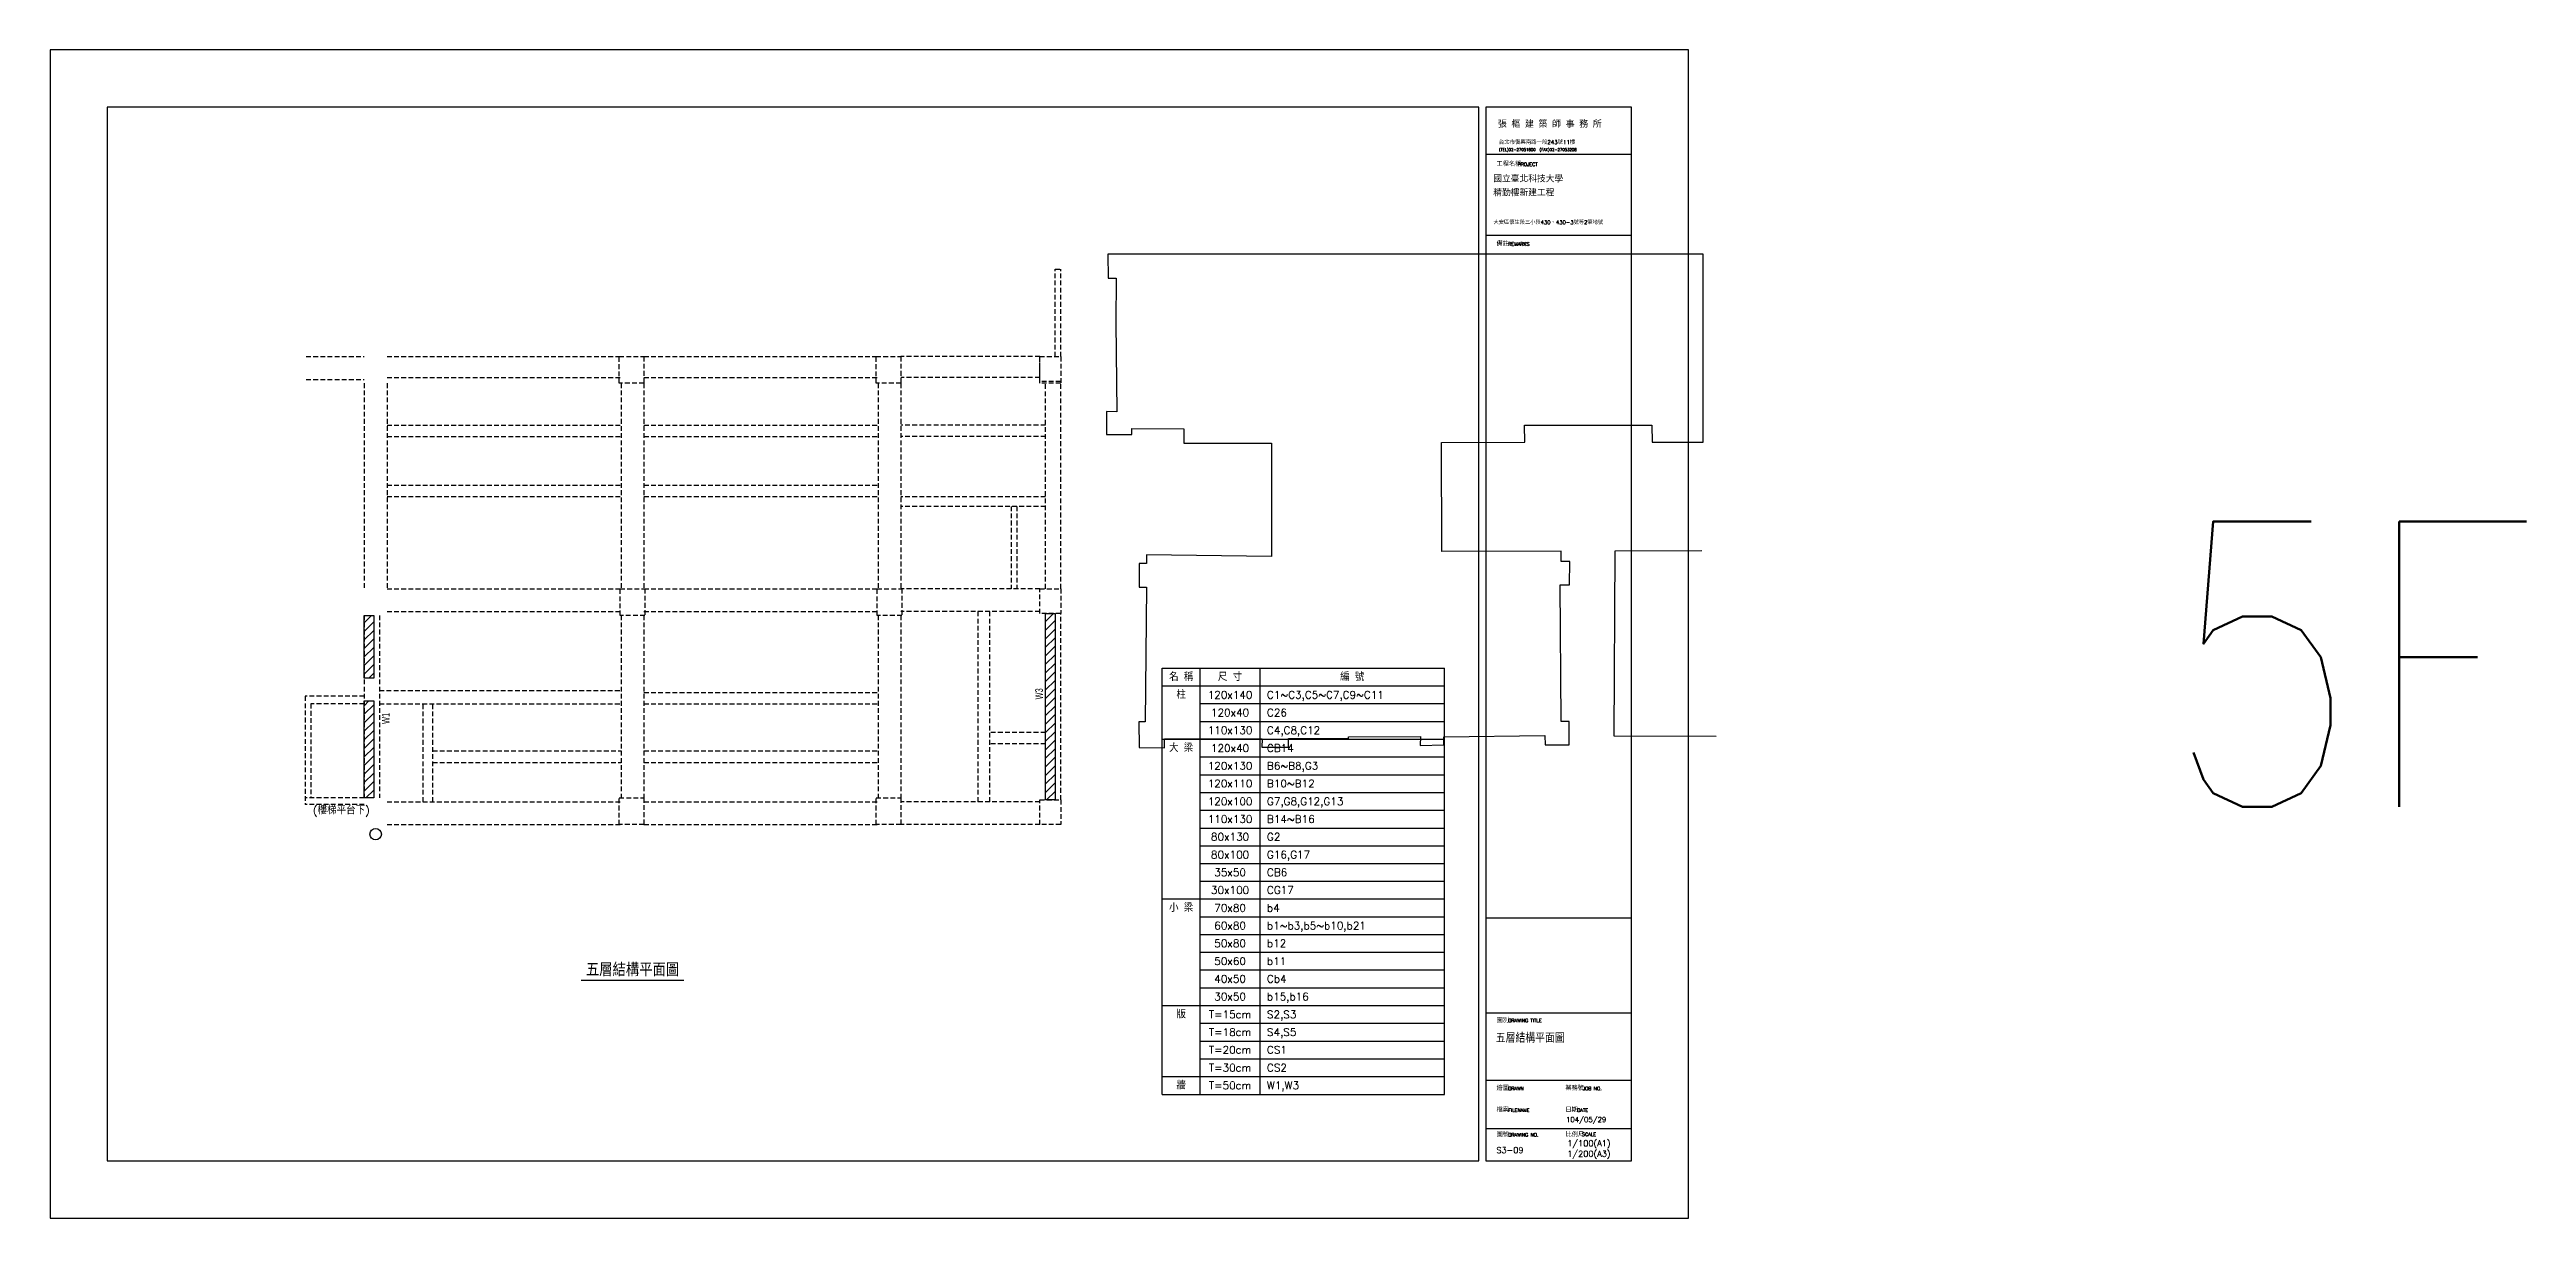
# Model space of a CAD drawing. Header units: millimetres. Extents: x -6716 to 14417, y -6142 to 137521.
# Drawn here: x -2 to 13013, y 67538 to 73683 of the extents above; entities that cross this region are included whole.
import ezdxf
from ezdxf.enums import TextEntityAlignment as Align

# ---------------------------------------------------------------- set-up
doc = ezdxf.new("R2010")
doc.units = ezdxf.units.MM
doc.header["$LTSCALE"] = 100
doc.linetypes.add('HIDDEN', pattern=[0.375, 0.25, -0.125])
for name, color, linetype in [('0-BEAM01', 4, 'HIDDEN'), ('0-BEAM02', 241, 'HIDDEN'), ('0-COL0', 7, 'HIDDEN'), ('0-HATCH', 9, 'Continuous'), ('0-NOTES', 7, 'Continuous'), ('0-TEXT01', 4, 'Continuous'), ('0-TEXTN', 4, 'Continuous'), ('0-TEXTW', 3, 'Continuous'), ('0-WALL', 7, 'HIDDEN'), ('0-施工圖框$0$TEXT-圖框', 3, 'Continuous'), ('0-施工圖框$0$圖框', 7, 'Continuous'), ('CTEXT', 7, 'Continuous'), ('TEXT-標題', 3, 'Continuous'), ('TITLE', 7, 'Continuous')]:
    doc.layers.add(name, color=color, linetype=linetype)
doc.layers.add('RA-Floor-Origin', color=3, linetype='Continuous', lineweight=30)
doc.layers.add('RA-Floor.BoundingBox', color=55, linetype='Continuous', lineweight=20)
doc.layers.add('鄰房', color=2, linetype='Continuous', plot=False)
doc.styles.add('0-施工圖框$0$TXT', font='romans.shx', dxfattribs={"bigfont": 'chineset.shx'})
doc.styles.add('3-AUCAD', font='aucad.shx', dxfattribs={"width": 0.67, "height": 30, "bigfont": 'single.shx'})
doc.styles.add('CHINA', font='romans.shx', dxfattribs={"width": 0.8, "bigfont": 'china.shx'})

msp = doc.modelspace()

# ---------------------------------------------------------------- texts
at = {"color": 2, "lineweight": 25, "style": 'CHINA', "width": 0.8}
msp.add_text('5F', height=1500, dxfattribs=at).set_placement((13064, 69702), align=Align.RIGHT)
at = {"layer": '0-TEXT01', "style": '0-施工圖框$0$TXT'}
msp.add_text('(樓梯平台下)', height=40, dxfattribs=at).set_placement((1382, 69663))
at = {"layer": '0-TEXTN', "style": '0-施工圖框$0$TXT'}
for s, p in [('名 稱', (5944, 70384)), ('柱', (5944, 70290)), ('120x140', (6201, 70290)), ('尺 寸', (6201, 70384)), ('編 號', (6843, 70384)), ('120x40', (6201, 70197)), ('大 梁', (5944, 70010)), ('110x130', (6201, 70104)), ('120x40', (6201, 70010)), ('120x130', (6201, 69917)), ('120x110', (6201, 69824)), ('120x100', (6201, 69730)), ('110x130', (6201, 69637)), ('80x130', (6201, 69544)), ('80x100', (6201, 69450)), ('35x50', (6201, 69357)), ('30x100', (6201, 69264)), ('小 梁', (5944, 69170)), ('70x80', (6201, 69170)), ('50x80', (6201, 68984)), ('60x80', (6201, 69077)), ('50x60', (6201, 68890)), ('40x50', (6201, 68797)), ('30x50', (6201, 68704)), ('版', (5944, 68610)), ('T=15cm', (6201, 68610)), ('T=18cm', (6201, 68517)), ('T=20cm', (6201, 68424)), ('T=30cm', (6201, 68330)), ('牆', (5944, 68237)), ('T=50cm', (6201, 68237))]:
    msp.add_text(s, height=40, dxfattribs=at).set_placement(p, align=Align.MIDDLE_CENTER)
for s, p in [('C1~C3,C5~C7,C9~C11', (6395, 70270)), ('C26', (6395, 70177)), ('C4,C8,C12', (6395, 70084)), ('CB14', (6395, 69990)), ('B6~B8,G3', (6395, 69897)), ('B10~B12', (6395, 69804)), ('G7,G8,G12,G13', (6395, 69710)), ('B14~B16', (6395, 69617)), ('G2', (6395, 69524)), ('G16,G17', (6395, 69430)), ('CB6', (6395, 69337)), ('CG17', (6395, 69244)), ('b4', (6395, 69150)), ('b1~b3,b5~b10,b21', (6395, 69057)), ('b12', (6395, 68964)), ('b11', (6395, 68870)), ('Cb4', (6395, 68777)), ('b15,b16', (6395, 68684)), ('S2,S3', (6395, 68590)), ('S4,S5', (6395, 68497)), ('CS1', (6395, 68404)), ('CS2', (6395, 68310)), ('W1,W3', (6395, 68217))]:
    msp.add_text(s, height=40, dxfattribs=at).set_placement(p)
at = {"layer": '0-TEXTW', "style": '3-AUCAD', "width": 0.67}
for s, p in [('W3', (5217, 70266)), ('W1', (1784, 70137))]:
    msp.add_text(s, height=40, rotation=90, dxfattribs=at).set_placement(p)
at = {"layer": '0-施工圖框$0$TEXT-圖框', "color": 3, "style": '0-施工圖框$0$TXT'}
msp.add_text('104/05/29', height=26.9, dxfattribs=at).set_placement((7966, 68044))
at = {"layer": '0-施工圖框$0$圖框', "color": 4, "style": '0-施工圖框$0$TXT'}
for s, height, p in [('張 樞 建 築 師 事 務 所', 35, (7608, 73272)), ('台北市復興南路一段243號11樓', 21, (7613, 73185)), ('(TEL)02-27051800  (FAX)02-27053208', 14.7, (7614, 73149)), ('工程名稱', 24, (7601, 73069)), ('PROJECT', 18, (7712, 73070)), ('備註', 24, (7601, 72650)), ('REMARKS', 18, (7663, 72651)), ('圖別', 24, (7601, 68568)), ('DRAWING TITLE', 18, (7663, 68569)), ('繪圖', 24, (7601, 68211)), ('DRAWN', 18, (7663, 68212)), ('業務號', 24, (7963, 68211)), ('JOB NO.', 18, (8054, 68212)), ('檔案', 24, (7601, 68097)), ('FILENAME', 18, (7663, 68098)), ('日期', 24, (7963, 68097)), ('DATE', 18, (8025, 68098)), ('圖號', 24, (7601, 67967)), ('DRAWING NO.', 18, (7663, 67968)), ('比例尺', 24, (7964, 67967)), ('SCALE', 18, (8051, 67971))]:
    msp.add_text(s, height=height, dxfattribs=at).set_placement(p)
at = {"layer": '0-施工圖框$0$圖框', "color": 3, "style": '0-施工圖框$0$TXT'}
for s, height, p in [('國立臺北科技大學', 34, (7584, 72985)), ('精勤樓新建工程', 34, (7584, 72912)), ('大安區懷生段三小段430、430-3號等2筆地號', 20.41, (7585, 72764))]:
    msp.add_text(s, height=height, dxfattribs=at).set_placement(p)
at = {"layer": 'CTEXT', "style": '0-施工圖框$0$TXT'}
msp.add_text('五層結構平面圖', height=70, dxfattribs=at).set_placement((3061, 68811), align=Align.CENTER)
at = {"layer": 'TEXT-標題', "ltscale": 200, "style": '0-施工圖框$0$TXT'}
for s, height, p in [('五層結構平面圖', 45, (7597, 68462)), ('1/100(A1)', 31.5, (7973, 67917)), ('S3-09', 31.5, (7600, 67881)), ('1/200(A3)', 31.5, (7973, 67862))]:
    msp.add_text(s, height=height, dxfattribs=at).set_placement(p)

# ---------------------------------------------------------------- hatches: boundary and pattern name
at = {"layer": '0-HATCH'}
h = msp.add_hatch(dxfattribs=at)
h.set_pattern_fill('ANSI31', color=256, scale=10, style=0)
h.set_pattern_definition([(45, (2e-06, -31561.005), (-22.45064, 22.45064), [])])
h.paths.add_polyline_path([(1701, 70378), (1651, 70378), (1651, 70708), (1701, 70708)])
h = msp.add_hatch(dxfattribs=at)
h.set_pattern_fill('ANSI31', color=256, scale=10, style=0)
h.set_pattern_definition([(45, (-30, -32291.005), (-22.45064, 22.45064), [])])
h.paths.add_polyline_path([(5281, 69738), (5231, 69738), (5231, 70718), (5281, 70718)])
h = msp.add_hatch(dxfattribs=at)
h.set_pattern_fill('ANSI31', color=256, scale=10, style=0)
h.set_pattern_definition([(45, (0.0002, -32311.005), (-22.45064, 22.45064), [])])
h.paths.add_polyline_path([(1701, 69748), (1651, 69748), (1651, 70258), (1701, 70258)])

# ---------------------------------------------------------------- linework, layer by layer
at = {"layer": '0-BEAM01'}
for p, q in [((5281, 72068), (5281, 72528)), ((5281, 72528), (5311, 72528)), ((5311, 72068), (5311, 72528)), ((1346, 72068), (1651, 72068)), ((1771, 72068), (3001, 72068)), ((3121, 72068), (4351, 72068)), ((5201, 72068), (4471, 72068)), ((1346, 71948), (1651, 71948)), ((1651, 71928), (1651, 70848)), ((1771, 71958), (3001, 71958)), ((1771, 71928), (1771, 70848)), ((3001, 71928), (3001, 70848)), ((3121, 71958), (4351, 71958)), ((3121, 71928), (3121, 70848)), ((4351, 71928), (4351, 70848)), ((5201, 71958), (4471, 71958)), ((4471, 71928), (4471, 70848)), ((5231, 70848), (5231, 71938)), ((5311, 70848), (5311, 71938)), ((1771, 70848), (3001, 70848)), ((3121, 70848), (4351, 70848)), ((5201, 70848), (4471, 70848)), ((1651, 70708), (1651, 69748)), ((1731, 70708), (1731, 69748)), ((1771, 70728), (3001, 70728)), ((3001, 70708), (3001, 69748)), ((3121, 70728), (4351, 70728)), ((3121, 70708), (3121, 69748)), ((4351, 70708), (4351, 69748)), ((5201, 70728), (4471, 70728)), ((4471, 70708), (4471, 69748)), ((5231, 69738), (5231, 70718)), ((5311, 69738), (5311, 70718)), ((1651, 69748), (1341, 69748)), ((1651, 69713), (1341, 69713)), ((1771, 69728), (3001, 69728)), ((3121, 69728), (4351, 69728)), ((5201, 69728), (4471, 69728)), ((1771, 69608), (3001, 69608)), ((3121, 69608), (4351, 69608)), ((5201, 69608), (4471, 69608))]:
    msp.add_line(p, q, dxfattribs=at)
at = {"layer": '0-BEAM02'}
for p, q in [((1771, 71708), (3001, 71708)), ((1771, 71648), (3001, 71648)), ((3121, 71708), (4351, 71708)), ((3121, 71648), (4351, 71648)), ((5231, 71708), (4471, 71708)), ((5231, 71648), (4471, 71648)), ((1771, 71393), (3001, 71393)), ((1771, 71333), (3001, 71333)), ((3121, 71393), (4351, 71393)), ((3121, 71333), (4351, 71333)), ((5231, 71331), (4471, 71331)), ((5231, 71281), (4471, 71281)), ((5051, 71281), (5051, 70848)), ((5081, 71281), (5081, 70848)), ((4876, 70728), (4876, 69728)), ((4936, 70728), (4936, 69728)), ((1731, 70313), (3001, 70313)), ((3121, 70303), (4351, 70303)), ((1651, 70283), (1341, 70283)), ((1341, 70283), (1341, 69713)), ((1371, 70243), (1371, 69748)), ((1651, 70243), (1371, 70243)), ((1731, 70243), (3001, 70243)), ((1961, 69728), (1961, 70243)), ((2011, 69728), (2011, 70243)), ((3121, 70243), (4351, 70243)), ((5231, 70093), (4936, 70093)), ((5231, 70033), (4936, 70033)), ((2011, 69995), (3001, 69995)), ((2011, 69935), (3001, 69935)), ((3121, 69995), (4351, 69995)), ((3121, 69935), (4351, 69935))]:
    msp.add_line(p, q, dxfattribs=at)
at = {"layer": '0-COL0'}
for points in [[(3121, 71928), (2991, 71928), (2991, 72068), (3121, 72068)], [(4471, 71928), (4341, 71928), (4341, 72068), (4471, 72068)], [(3126, 70708), (2996, 70708), (2996, 70848), (3126, 70848)], [(4476, 70708), (4346, 70708), (4346, 70848), (4476, 70848)], [(3121, 69608), (2991, 69608), (2991, 69748), (3121, 69748)], [(4471, 69608), (4341, 69608), (4341, 69748), (4471, 69748)]]:
    msp.add_lwpolyline(points, close=True, dxfattribs=at)
for points in [[(5201, 71938), (5201, 72068), (5311, 72068), (5311, 71938), (5201, 71938)], [(5201, 71928), (5201, 72068), (5311, 72068), (5311, 71928), (5201, 71928)], [(5201, 70718), (5201, 70848), (5311, 70848), (5311, 70718), (5201, 70718)], [(5201, 69608), (5201, 69738), (5311, 69738), (5311, 69608), (5201, 69608)]]:
    msp.add_lwpolyline(points, dxfattribs=at)
at = {"layer": '0-NOTES'}
for p, q in [((5844, 68190), (5844, 70430)), ((5844, 70430), (7328, 70430)), ((6043, 68190), (6043, 70430)), ((6359, 68190), (6359, 70430)), ((7328, 68190), (7328, 70430)), ((5844, 70337), (7328, 70337)), ((5844, 70057), (7328, 70057)), ((5844, 69217), (7328, 69217)), ((5844, 68657), (7328, 68657)), ((5844, 68284), (7328, 68284)), ((5844, 68190), (7328, 68190))]:
    msp.add_line(p, q, dxfattribs=at)
at = {"layer": '0-NOTES', "color": 3}
for p, q in [((6043, 70244), (7328, 70244)), ((6043, 70150), (7328, 70150)), ((6043, 69964), (7328, 69964)), ((6043, 69870), (7328, 69870)), ((6043, 69777), (7328, 69777)), ((6043, 69684), (7328, 69684)), ((6043, 69590), (7328, 69590)), ((6043, 69497), (7328, 69497)), ((6043, 69404), (7328, 69404)), ((6043, 69310), (7328, 69310)), ((6043, 69124), (7328, 69124)), ((6043, 69030), (7328, 69030)), ((6043, 68937), (7328, 68937)), ((6043, 68844), (7328, 68844)), ((6043, 68750), (7328, 68750)), ((6043, 68564), (7328, 68564)), ((6043, 68470), (7328, 68470)), ((6043, 68377), (7328, 68377))]:
    msp.add_line(p, q, dxfattribs=at)
at = {"layer": '0-WALL', "color": 40, "linetype": 'Continuous'}
for points in [[(1701, 70378), (1651, 70378), (1651, 70708), (1701, 70708)], [(5281, 69738), (5231, 69738), (5231, 70718), (5281, 70718)], [(1701, 69748), (1651, 69748), (1651, 70258), (1701, 70258)]]:
    msp.add_lwpolyline(points, close=True, dxfattribs=at)
at = {"layer": '0-施工圖框$0$圖框', "color": 1}
for p, q in [((8310, 73380), (7544, 73380)), ((7544, 73380), (7544, 69116)), ((8310, 69116), (8310, 73380)), ((8310, 73130), (7544, 73130)), ((8310, 72705), (7544, 72705)), ((7544, 69116), (7544, 67840)), ((8310, 69116), (7544, 69116)), ((8310, 67840), (8310, 69116)), ((8310, 68616), (7544, 68616)), ((8310, 68263), (7544, 68263)), ((8310, 68009), (7544, 68009)), ((7544, 67840), (8310, 67840))]:
    msp.add_line(p, q, dxfattribs=at)
at = {"layer": 'Defpoints'}
for points in [[(0, 67540), (8610, 67540), (8610, 73680), (0, 73680)], [(300, 67840), (7508, 67840), (7508, 73380), (300, 73380)]]:
    msp.add_lwpolyline(points, close=True, dxfattribs=at)
at = {"layer": 'RA-Floor-Origin'}
msp.add_circle((1711, 69558), 30, dxfattribs=at)
at = {"layer": 'RA-Floor.BoundingBox', "const_width": 5}
msp.add_lwpolyline([(0, 73680), (8610, 73680), (8610, 67540), (0, 67540)], close=True, dxfattribs=at)
at = {"layer": 'TITLE', "color": 1}
msp.add_line((2791, 68791), (3331, 68791), dxfattribs=at)
at = {"layer": '鄰房', "color": 8}
for p, q in [((5559, 72607), (5560, 72480)), ((8687, 72607), (5559, 72607)), ((8687, 71619), (8687, 72607)), ((5560, 72480), (5602, 72480)), ((5602, 72480), (5601, 72245)), ((5601, 72245), (5606, 71778)), ((5552, 71779), (5551, 71659)), ((5606, 71778), (5552, 71779)), ((5551, 71659), (5684, 71658)), ((5684, 71658), (5684, 71691)), ((5684, 71691), (5958, 71689)), ((5958, 71689), (5958, 71613)), ((5958, 71613), (6419, 71614)), ((6419, 71614), (6419, 71017)), ((7312, 71616), (7749, 71618)), ((7314, 71043), (7312, 71616)), ((7749, 71618), (7748, 71708)), ((7748, 71708), (8418, 71707)), ((8418, 71707), (8419, 71619)), ((8419, 71619), (8687, 71619)), ((5762, 70980), (5723, 70981)), ((5723, 70981), (5723, 70856)), ((6419, 71017), (5762, 71026)), ((5762, 71026), (5762, 70980)), ((7941, 71045), (7314, 71043)), ((7941, 70991), (7941, 71045)), ((7987, 70991), (7941, 70991)), ((7985, 70868), (7987, 70991)), ((8223, 71046), (8218, 70074)), ((8679, 71047), (8223, 71046)), ((5723, 70856), (5761, 70856)), ((5761, 70856), (5754, 70148)), ((7940, 70150), (7936, 70869)), ((7936, 70869), (7985, 70868)), ((5754, 70148), (5722, 70148)), ((5722, 70148), (5723, 70014)), ((5857, 70012), (5857, 70059)), ((5857, 70059), (6369, 70059)), ((6369, 70059), (6368, 70015)), ((6508, 70015), (6508, 70060)), ((6508, 70060), (6823, 70060)), ((6823, 70069), (7201, 70072)), ((6823, 70060), (6823, 70069)), ((7201, 70072), (7199, 70024)), ((7199, 70024), (7324, 70027)), ((7324, 70069), (7855, 70077)), ((7324, 70027), (7324, 70069)), ((7855, 70077), (7856, 70028)), ((7856, 70028), (7982, 70027)), ((7983, 70150), (7940, 70150)), ((7982, 70027), (7983, 70150)), ((8218, 70074), (8755, 70073)), ((5723, 70014), (5857, 70012)), ((6368, 70015), (6508, 70015))]:
    msp.add_line(p, q, dxfattribs=at)

msp.set_redraw_order([(e.dxf.handle, doc.entitydb.next_handle()) for e in msp.query("TEXT MTEXT ATTDEF DIMENSION ARC_DIMENSION")])  # texts and dimensions are drawn at this point

doc.saveas('drawing.dxf')
